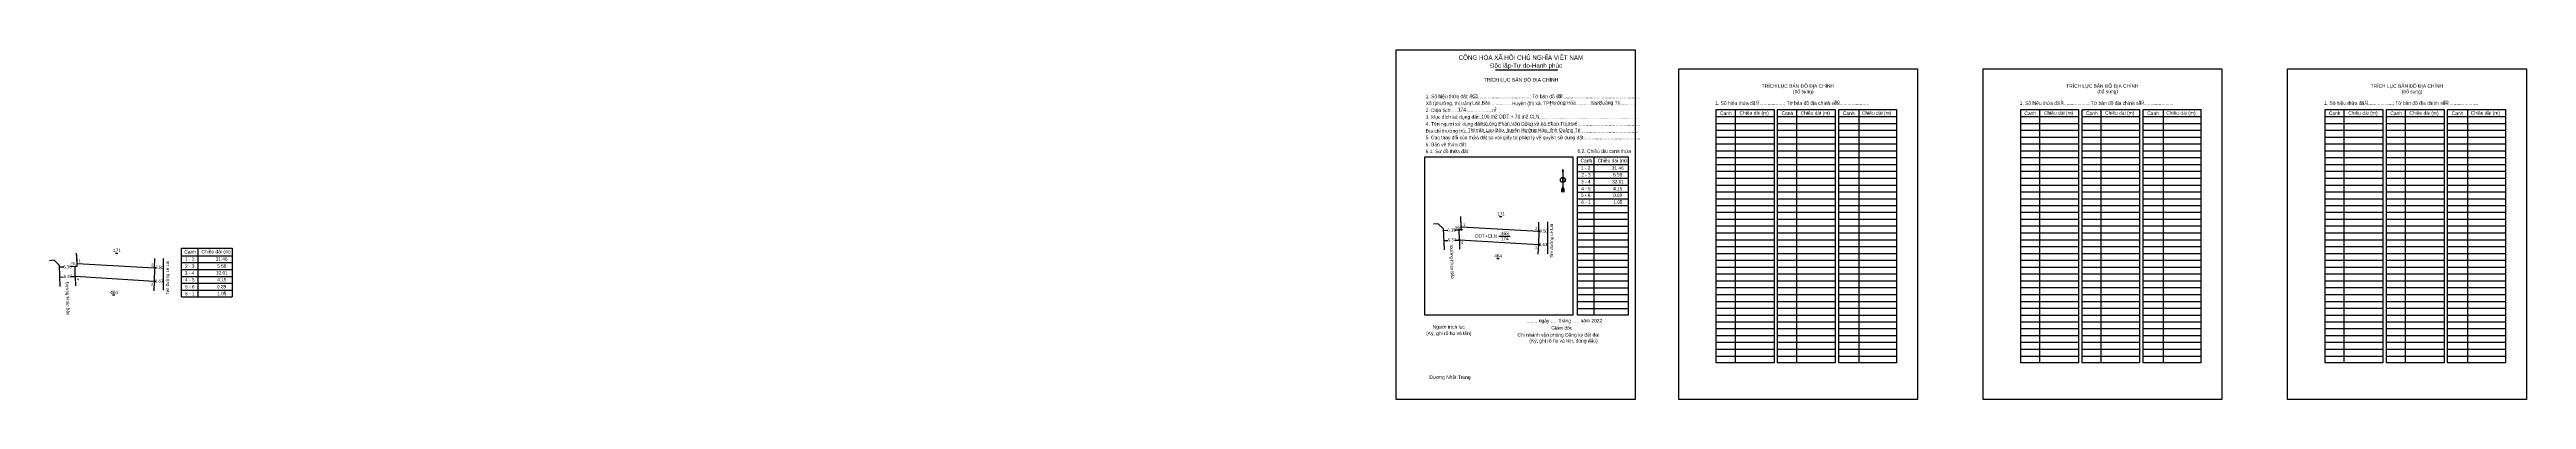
# Model space of a CAD drawing. Extents: x 535661 to 536662, y 1837031 to 1837172.
import ezdxf

# ---------------------------------------------------------------- set-up
doc = ezdxf.new("R2010")
doc.units = 0
for name, color, linetype in [('Level 1', 7, 'Continuous'), ('Level 10', 7, 'Continuous'), ('Level 11', 7, 'Continuous'), ('Level 13', 7, 'Continuous'), ('Level 2', 7, 'Continuous'), ('Level 23', 7, 'Continuous'), ('Level 27', 7, 'Continuous'), ('Level 36', 7, 'Continuous'), ('Level 5', 7, 'Continuous'), ('Level 52', 7, 'Continuous'), ('Level 6', 7, 'Continuous'), ('Level 63', 7, 'Continuous'), ('Level 9', 7, 'Continuous')]:
    doc.layers.add(name, color=color, linetype=linetype)

msp = doc.modelspace()

# ---------------------------------------------------------------- linework, layer by layer
at = {"layer": 'Level 1'}
for p, q in [((536205.2, 1837171.9), (536205.2, 1837171.9)), ((536319.4, 1837164.2), (536319.4, 1837164.2)), ((536334.6, 1837144.9), (536358, 1837144.9)), ((536334.6, 1837142.1), (536358, 1837142.1)), ((536334.6, 1837139.4), (536358, 1837139.4)), ((536342.2, 1837147.7), (536342.2, 1837045.4)), ((536359.4, 1837144.9), (536382.7, 1837144.9)), ((536359.4, 1837142.1), (536382.7, 1837142.1)), ((536359.4, 1837139.4), (536382.7, 1837139.4)), ((536367, 1837147.7), (536367, 1837045.4)), ((536384.1, 1837144.9), (536407.5, 1837144.9)), ((536384.1, 1837142.1), (536407.5, 1837142.1)), ((536384.1, 1837139.4), (536407.5, 1837139.4)), ((536392.2, 1837147.7), (536392.2, 1837045.4)), ((536457.7, 1837144.9), (536481.1, 1837144.9)), ((536457.7, 1837142.1), (536481.1, 1837142.1)), ((536457.7, 1837139.4), (536481.1, 1837139.4)), ((536465.3, 1837147.7), (536465.3, 1837045.4)), ((536482.5, 1837144.9), (536505.8, 1837144.9)), ((536482.5, 1837142.1), (536505.8, 1837142.1)), ((536482.5, 1837139.4), (536505.8, 1837139.4)), ((536490.1, 1837147.7), (536490.1, 1837045.4)), ((536507.2, 1837144.9), (536530.6, 1837144.9)), ((536507.2, 1837142.1), (536530.6, 1837142.1)), ((536507.2, 1837139.4), (536530.6, 1837139.4)), ((536515.3, 1837147.7), (536515.3, 1837045.4)), ((536580.8, 1837144.9), (536604.2, 1837144.9)), ((536580.8, 1837142.1), (536604.2, 1837142.1)), ((536580.8, 1837139.4), (536604.2, 1837139.4)), ((536588.4, 1837147.7), (536588.4, 1837045.4)), ((536605.6, 1837144.9), (536628.9, 1837144.9)), ((536605.6, 1837142.1), (536628.9, 1837142.1)), ((536605.6, 1837139.4), (536628.9, 1837139.4)), ((536613.2, 1837147.7), (536613.2, 1837045.4)), ((536630.3, 1837144.9), (536653.7, 1837144.9)), ((536630.3, 1837142.1), (536653.7, 1837142.1)), ((536630.3, 1837139.4), (536653.7, 1837139.4)), ((536638.4, 1837147.7), (536638.4, 1837045.4)), ((536334.6, 1837136.6), (536358, 1837136.6)), ((536334.6, 1837133.8), (536358, 1837133.8)), ((536334.6, 1837131.1), (536358, 1837131.1)), ((536359.4, 1837136.6), (536382.7, 1837136.6)), ((536359.4, 1837133.8), (536382.7, 1837133.8)), ((536359.4, 1837131.1), (536382.7, 1837131.1)), ((536384.1, 1837136.6), (536407.5, 1837136.6)), ((536384.1, 1837133.8), (536407.5, 1837133.8)), ((536384.1, 1837131.1), (536407.5, 1837131.1)), ((536457.7, 1837136.6), (536481.1, 1837136.6)), ((536457.7, 1837133.8), (536481.1, 1837133.8)), ((536457.7, 1837131.1), (536481.1, 1837131.1)), ((536482.5, 1837136.6), (536505.8, 1837136.6)), ((536482.5, 1837133.8), (536505.8, 1837133.8)), ((536482.5, 1837131.1), (536505.8, 1837131.1)), ((536507.2, 1837136.6), (536530.6, 1837136.6)), ((536507.2, 1837133.8), (536530.6, 1837133.8)), ((536507.2, 1837131.1), (536530.6, 1837131.1)), ((536580.8, 1837136.6), (536604.2, 1837136.6)), ((536580.8, 1837133.8), (536604.2, 1837133.8)), ((536580.8, 1837131.1), (536604.2, 1837131.1)), ((536605.6, 1837136.6), (536628.9, 1837136.6)), ((536605.6, 1837133.8), (536628.9, 1837133.8)), ((536605.6, 1837131.1), (536628.9, 1837131.1)), ((536630.3, 1837136.6), (536653.7, 1837136.6)), ((536630.3, 1837133.8), (536653.7, 1837133.8)), ((536630.3, 1837131.1), (536653.7, 1837131.1)), ((536216.8, 1837128.6), (536216.8, 1837128.6)), ((536272.6, 1837123.5), (536272.6, 1837115.1)), ((536278.5, 1837125.5), (536299, 1837125.5)), ((536278.5, 1837122.7), (536299, 1837122.7)), ((536278.5, 1837120), (536299, 1837120)), ((536285.1, 1837128.6), (536285.1, 1837064.7)), ((536334.6, 1837128.3), (536358, 1837128.3)), ((536334.6, 1837125.5), (536358, 1837125.5)), ((536334.6, 1837122.8), (536358, 1837122.8)), ((536334.6, 1837120), (536358, 1837120)), ((536359.4, 1837128.3), (536382.7, 1837128.3)), ((536359.4, 1837125.5), (536382.7, 1837125.5)), ((536359.4, 1837122.8), (536382.7, 1837122.8)), ((536359.4, 1837120), (536382.7, 1837120)), ((536384.1, 1837128.3), (536407.5, 1837128.3)), ((536384.1, 1837125.5), (536407.5, 1837125.5)), ((536384.1, 1837122.8), (536407.5, 1837122.8)), ((536384.1, 1837120), (536407.5, 1837120)), ((536457.7, 1837128.3), (536481.1, 1837128.3)), ((536457.7, 1837125.5), (536481.1, 1837125.5)), ((536457.7, 1837122.8), (536481.1, 1837122.8)), ((536457.7, 1837120), (536481.1, 1837120)), ((536482.5, 1837128.3), (536505.8, 1837128.3)), ((536482.5, 1837125.5), (536505.8, 1837125.5)), ((536482.5, 1837122.8), (536505.8, 1837122.8)), ((536482.5, 1837120), (536505.8, 1837120)), ((536507.2, 1837128.3), (536530.6, 1837128.3)), ((536507.2, 1837125.5), (536530.6, 1837125.5)), ((536507.2, 1837122.8), (536530.6, 1837122.8)), ((536507.2, 1837120), (536530.6, 1837120)), ((536580.8, 1837128.3), (536604.2, 1837128.3)), ((536580.8, 1837125.5), (536604.2, 1837125.5)), ((536580.8, 1837122.8), (536604.2, 1837122.8)), ((536580.8, 1837120), (536604.2, 1837120)), ((536605.6, 1837128.3), (536628.9, 1837128.3)), ((536605.6, 1837125.5), (536628.9, 1837125.5)), ((536605.6, 1837122.8), (536628.9, 1837122.8)), ((536605.6, 1837120), (536628.9, 1837120)), ((536630.3, 1837128.3), (536653.7, 1837128.3)), ((536630.3, 1837125.5), (536653.7, 1837125.5)), ((536630.3, 1837122.8), (536653.7, 1837122.8)), ((536630.3, 1837120), (536653.7, 1837120)), ((536272.6, 1837116.5), (536272.2, 1837115.7)), ((536272.2, 1837114.3), (536272.2, 1837115.7)), ((536272.6, 1837115.1), (536272.2, 1837114.3)), ((536272.6, 1837116.5), (536272.9, 1837115.7)), ((536272.6, 1837116.4), (536272.9, 1837115.5)), ((536272.6, 1837116.3), (536272.9, 1837115.4)), ((536272.6, 1837116.1), (536272.9, 1837115.3)), ((536272.6, 1837116), (536272.9, 1837115.2)), ((536272.6, 1837115.9), (536272.9, 1837115)), ((536272.6, 1837115.8), (536272.9, 1837114.9)), ((536272.6, 1837115.7), (536272.9, 1837114.8)), ((536272.6, 1837115.5), (536272.9, 1837114.7)), ((536272.6, 1837115.4), (536272.9, 1837114.5)), ((536272.6, 1837115.3), (536272.9, 1837114.4)), ((536272.6, 1837115.1), (536272.9, 1837114.3)), ((536272.9, 1837114.3), (536272.9, 1837115.7)), ((536278.5, 1837117.2), (536299, 1837117.2)), ((536278.5, 1837114.4), (536299, 1837114.4)), ((536278.5, 1837111.7), (536299, 1837111.7)), ((536278.5, 1837108.9), (536299, 1837108.9)), ((536334.6, 1837117.2), (536358, 1837117.2)), ((536334.6, 1837114.5), (536358, 1837114.5)), ((536334.6, 1837111.7), (536358, 1837111.7)), ((536334.6, 1837109), (536358, 1837109)), ((536359.4, 1837117.2), (536382.7, 1837117.2)), ((536359.4, 1837114.5), (536382.7, 1837114.5)), ((536359.4, 1837111.7), (536382.7, 1837111.7)), ((536359.4, 1837109), (536382.7, 1837109)), ((536384.1, 1837117.2), (536407.5, 1837117.2)), ((536384.1, 1837114.5), (536407.5, 1837114.5)), ((536384.1, 1837111.7), (536407.5, 1837111.7)), ((536384.1, 1837109), (536407.5, 1837109)), ((536457.7, 1837117.2), (536481.1, 1837117.2)), ((536457.7, 1837114.5), (536481.1, 1837114.5)), ((536457.7, 1837111.7), (536481.1, 1837111.7)), ((536457.7, 1837109), (536481.1, 1837109)), ((536482.5, 1837117.2), (536505.8, 1837117.2)), ((536482.5, 1837114.5), (536505.8, 1837114.5)), ((536482.5, 1837111.7), (536505.8, 1837111.7)), ((536482.5, 1837109), (536505.8, 1837109)), ((536507.2, 1837117.2), (536530.6, 1837117.2)), ((536507.2, 1837114.5), (536530.6, 1837114.5)), ((536507.2, 1837111.7), (536530.6, 1837111.7)), ((536507.2, 1837109), (536530.6, 1837109)), ((536580.8, 1837117.2), (536604.2, 1837117.2)), ((536580.8, 1837114.5), (536604.2, 1837114.5)), ((536580.8, 1837111.7), (536604.2, 1837111.7)), ((536580.8, 1837109), (536604.2, 1837109)), ((536605.6, 1837117.2), (536628.9, 1837117.2)), ((536605.6, 1837114.5), (536628.9, 1837114.5)), ((536605.6, 1837111.7), (536628.9, 1837111.7)), ((536605.6, 1837109), (536628.9, 1837109)), ((536630.3, 1837117.2), (536653.7, 1837117.2)), ((536630.3, 1837114.5), (536653.7, 1837114.5)), ((536630.3, 1837111.7), (536653.7, 1837111.7)), ((536630.3, 1837109), (536653.7, 1837109)), ((536278.5, 1837106.1), (536299, 1837106.1)), ((536278.5, 1837103.4), (536299, 1837103.4)), ((536278.5, 1837100.6), (536299, 1837100.6)), ((536334.6, 1837106.2), (536358, 1837106.2)), ((536334.6, 1837103.4), (536358, 1837103.4)), ((536334.6, 1837100.7), (536358, 1837100.7)), ((536359.4, 1837106.2), (536382.7, 1837106.2)), ((536359.4, 1837103.4), (536382.7, 1837103.4)), ((536359.4, 1837100.7), (536382.7, 1837100.7)), ((536384.1, 1837106.2), (536407.5, 1837106.2)), ((536384.1, 1837103.4), (536407.5, 1837103.4)), ((536384.1, 1837100.7), (536407.5, 1837100.7)), ((536457.7, 1837106.2), (536481.1, 1837106.2)), ((536457.7, 1837103.4), (536481.1, 1837103.4)), ((536457.7, 1837100.7), (536481.1, 1837100.7)), ((536482.5, 1837106.2), (536505.8, 1837106.2)), ((536482.5, 1837103.4), (536505.8, 1837103.4)), ((536482.5, 1837100.7), (536505.8, 1837100.7)), ((536507.2, 1837106.2), (536530.6, 1837106.2)), ((536507.2, 1837103.4), (536530.6, 1837103.4)), ((536507.2, 1837100.7), (536530.6, 1837100.7)), ((536580.8, 1837106.2), (536604.2, 1837106.2)), ((536580.8, 1837103.4), (536604.2, 1837103.4)), ((536580.8, 1837100.7), (536604.2, 1837100.7)), ((536605.6, 1837106.2), (536628.9, 1837106.2)), ((536605.6, 1837103.4), (536628.9, 1837103.4)), ((536605.6, 1837100.7), (536628.9, 1837100.7)), ((536630.3, 1837106.2), (536653.7, 1837106.2)), ((536630.3, 1837103.4), (536653.7, 1837103.4)), ((536630.3, 1837100.7), (536653.7, 1837100.7)), ((536278.5, 1837097.8), (536299, 1837097.8)), ((536278.5, 1837095.1), (536299, 1837095.1)), ((536278.5, 1837092.3), (536299, 1837092.3)), ((536278.5, 1837089.6), (536299, 1837089.6)), ((536334.6, 1837097.9), (536358, 1837097.9)), ((536334.6, 1837095.1), (536358, 1837095.1)), ((536334.6, 1837092.4), (536358, 1837092.4)), ((536334.6, 1837089.6), (536358, 1837089.6)), ((536359.4, 1837097.9), (536382.7, 1837097.9)), ((536359.4, 1837095.1), (536382.7, 1837095.1)), ((536359.4, 1837092.4), (536382.7, 1837092.4)), ((536359.4, 1837089.6), (536382.7, 1837089.6)), ((536384.1, 1837097.9), (536407.5, 1837097.9)), ((536384.1, 1837095.1), (536407.5, 1837095.1)), ((536384.1, 1837092.4), (536407.5, 1837092.4)), ((536384.1, 1837089.6), (536407.5, 1837089.6)), ((536457.7, 1837097.9), (536481.1, 1837097.9)), ((536457.7, 1837095.1), (536481.1, 1837095.1)), ((536457.7, 1837092.4), (536481.1, 1837092.4)), ((536457.7, 1837089.6), (536481.1, 1837089.6)), ((536482.5, 1837097.9), (536505.8, 1837097.9)), ((536482.5, 1837095.1), (536505.8, 1837095.1)), ((536482.5, 1837092.4), (536505.8, 1837092.4)), ((536482.5, 1837089.6), (536505.8, 1837089.6)), ((536507.2, 1837097.9), (536530.6, 1837097.9)), ((536507.2, 1837095.1), (536530.6, 1837095.1)), ((536507.2, 1837092.4), (536530.6, 1837092.4)), ((536507.2, 1837089.6), (536530.6, 1837089.6)), ((536580.8, 1837097.9), (536604.2, 1837097.9)), ((536580.8, 1837095.1), (536604.2, 1837095.1)), ((536580.8, 1837092.4), (536604.2, 1837092.4)), ((536580.8, 1837089.6), (536604.2, 1837089.6)), ((536605.6, 1837097.9), (536628.9, 1837097.9)), ((536605.6, 1837095.1), (536628.9, 1837095.1)), ((536605.6, 1837092.4), (536628.9, 1837092.4)), ((536605.6, 1837089.6), (536628.9, 1837089.6)), ((536630.3, 1837097.9), (536653.7, 1837097.9)), ((536630.3, 1837095.1), (536653.7, 1837095.1)), ((536630.3, 1837092.4), (536653.7, 1837092.4)), ((536630.3, 1837089.6), (536653.7, 1837089.6)), ((536278.5, 1837086.8), (536299, 1837086.8)), ((536278.5, 1837084), (536299, 1837084)), ((536278.5, 1837081.3), (536299, 1837081.3)), ((536334.6, 1837086.8), (536358, 1837086.8)), ((536334.6, 1837084.1), (536358, 1837084.1)), ((536334.6, 1837081.3), (536358, 1837081.3)), ((536359.4, 1837086.8), (536382.7, 1837086.8)), ((536359.4, 1837084.1), (536382.7, 1837084.1)), ((536359.4, 1837081.3), (536382.7, 1837081.3)), ((536384.1, 1837086.8), (536407.5, 1837086.8)), ((536384.1, 1837084.1), (536407.5, 1837084.1)), ((536384.1, 1837081.3), (536407.5, 1837081.3)), ((536457.7, 1837086.8), (536481.1, 1837086.8)), ((536457.7, 1837084.1), (536481.1, 1837084.1)), ((536457.7, 1837081.3), (536481.1, 1837081.3)), ((536482.5, 1837086.8), (536505.8, 1837086.8)), ((536482.5, 1837084.1), (536505.8, 1837084.1)), ((536482.5, 1837081.3), (536505.8, 1837081.3)), ((536507.2, 1837086.8), (536530.6, 1837086.8)), ((536507.2, 1837084.1), (536530.6, 1837084.1)), ((536507.2, 1837081.3), (536530.6, 1837081.3)), ((536580.8, 1837086.8), (536604.2, 1837086.8)), ((536580.8, 1837084.1), (536604.2, 1837084.1)), ((536580.8, 1837081.3), (536604.2, 1837081.3)), ((536605.6, 1837086.8), (536628.9, 1837086.8)), ((536605.6, 1837084.1), (536628.9, 1837084.1)), ((536605.6, 1837081.3), (536628.9, 1837081.3)), ((536630.3, 1837086.8), (536653.7, 1837086.8)), ((536630.3, 1837084.1), (536653.7, 1837084.1)), ((536630.3, 1837081.3), (536653.7, 1837081.3)), ((536278.5, 1837078.5), (536299, 1837078.5)), ((536278.5, 1837075.7), (536299, 1837075.7)), ((536278.5, 1837073), (536299, 1837073)), ((536278.5, 1837070.2), (536299, 1837070.2)), ((536334.6, 1837078.5), (536358, 1837078.5)), ((536334.6, 1837075.8), (536358, 1837075.8)), ((536334.6, 1837073), (536358, 1837073)), ((536334.6, 1837070.2), (536358, 1837070.2)), ((536359.4, 1837078.5), (536382.7, 1837078.5)), ((536359.4, 1837075.8), (536382.7, 1837075.8)), ((536359.4, 1837073), (536382.7, 1837073)), ((536359.4, 1837070.2), (536382.7, 1837070.2)), ((536384.1, 1837078.5), (536407.5, 1837078.5)), ((536384.1, 1837075.8), (536407.5, 1837075.8)), ((536384.1, 1837073), (536407.5, 1837073)), ((536384.1, 1837070.2), (536407.5, 1837070.2)), ((536457.7, 1837078.5), (536481.1, 1837078.5)), ((536457.7, 1837075.8), (536481.1, 1837075.8)), ((536457.7, 1837073), (536481.1, 1837073)), ((536457.7, 1837070.2), (536481.1, 1837070.2)), ((536482.5, 1837078.5), (536505.8, 1837078.5)), ((536482.5, 1837075.8), (536505.8, 1837075.8)), ((536482.5, 1837073), (536505.8, 1837073)), ((536482.5, 1837070.2), (536505.8, 1837070.2)), ((536507.2, 1837078.5), (536530.6, 1837078.5)), ((536507.2, 1837075.8), (536530.6, 1837075.8)), ((536507.2, 1837073), (536530.6, 1837073)), ((536507.2, 1837070.2), (536530.6, 1837070.2)), ((536580.8, 1837078.5), (536604.2, 1837078.5)), ((536580.8, 1837075.8), (536604.2, 1837075.8)), ((536580.8, 1837073), (536604.2, 1837073)), ((536580.8, 1837070.2), (536604.2, 1837070.2)), ((536605.6, 1837078.5), (536628.9, 1837078.5)), ((536605.6, 1837075.8), (536628.9, 1837075.8)), ((536605.6, 1837073), (536628.9, 1837073)), ((536605.6, 1837070.2), (536628.9, 1837070.2)), ((536630.3, 1837078.5), (536653.7, 1837078.5)), ((536630.3, 1837075.8), (536653.7, 1837075.8)), ((536630.3, 1837073), (536653.7, 1837073)), ((536630.3, 1837070.2), (536653.7, 1837070.2)), ((536276.6, 1837064.7), (536276.6, 1837064.7)), ((536278.5, 1837067.4), (536299, 1837067.4)), ((536334.6, 1837067.5), (536358, 1837067.5)), ((536334.6, 1837064.7), (536358, 1837064.7)), ((536334.6, 1837062), (536358, 1837062)), ((536334.6, 1837059.2), (536358, 1837059.2)), ((536359.4, 1837067.5), (536382.7, 1837067.5)), ((536359.4, 1837064.7), (536382.7, 1837064.7)), ((536359.4, 1837062), (536382.7, 1837062)), ((536359.4, 1837059.2), (536382.7, 1837059.2)), ((536384.1, 1837067.5), (536407.5, 1837067.5)), ((536384.1, 1837064.7), (536407.5, 1837064.7)), ((536384.1, 1837062), (536407.5, 1837062)), ((536384.1, 1837059.2), (536407.5, 1837059.2)), ((536457.7, 1837067.5), (536481.1, 1837067.5)), ((536457.7, 1837064.7), (536481.1, 1837064.7)), ((536457.7, 1837062), (536481.1, 1837062)), ((536457.7, 1837059.2), (536481.1, 1837059.2)), ((536482.5, 1837067.5), (536505.8, 1837067.5)), ((536482.5, 1837064.7), (536505.8, 1837064.7)), ((536482.5, 1837062), (536505.8, 1837062)), ((536482.5, 1837059.2), (536505.8, 1837059.2)), ((536507.2, 1837067.5), (536530.6, 1837067.5)), ((536507.2, 1837064.7), (536530.6, 1837064.7)), ((536507.2, 1837062), (536530.6, 1837062)), ((536507.2, 1837059.2), (536530.6, 1837059.2)), ((536580.8, 1837067.5), (536604.2, 1837067.5)), ((536580.8, 1837064.7), (536604.2, 1837064.7)), ((536580.8, 1837062), (536604.2, 1837062)), ((536580.8, 1837059.2), (536604.2, 1837059.2)), ((536605.6, 1837067.5), (536628.9, 1837067.5)), ((536605.6, 1837064.7), (536628.9, 1837064.7)), ((536605.6, 1837062), (536628.9, 1837062)), ((536605.6, 1837059.2), (536628.9, 1837059.2)), ((536630.3, 1837067.5), (536653.7, 1837067.5)), ((536630.3, 1837064.7), (536653.7, 1837064.7)), ((536630.3, 1837062), (536653.7, 1837062)), ((536630.3, 1837059.2), (536653.7, 1837059.2)), ((536334.6, 1837056.4), (536358, 1837056.4)), ((536334.6, 1837053.7), (536358, 1837053.7)), ((536334.6, 1837050.9), (536358, 1837050.9)), ((536359.4, 1837056.4), (536382.7, 1837056.4)), ((536359.4, 1837053.7), (536382.7, 1837053.7)), ((536359.4, 1837050.9), (536382.7, 1837050.9)), ((536384.1, 1837056.4), (536407.5, 1837056.4)), ((536384.1, 1837053.7), (536407.5, 1837053.7)), ((536384.1, 1837050.9), (536407.5, 1837050.9)), ((536457.7, 1837056.4), (536481.1, 1837056.4)), ((536457.7, 1837053.7), (536481.1, 1837053.7)), ((536457.7, 1837050.9), (536481.1, 1837050.9)), ((536482.5, 1837056.4), (536505.8, 1837056.4)), ((536482.5, 1837053.7), (536505.8, 1837053.7)), ((536482.5, 1837050.9), (536505.8, 1837050.9)), ((536507.2, 1837056.4), (536530.6, 1837056.4)), ((536507.2, 1837053.7), (536530.6, 1837053.7)), ((536507.2, 1837050.9), (536530.6, 1837050.9)), ((536580.8, 1837056.4), (536604.2, 1837056.4)), ((536580.8, 1837053.7), (536604.2, 1837053.7)), ((536580.8, 1837050.9), (536604.2, 1837050.9)), ((536605.6, 1837056.4), (536628.9, 1837056.4)), ((536605.6, 1837053.7), (536628.9, 1837053.7)), ((536605.6, 1837050.9), (536628.9, 1837050.9)), ((536630.3, 1837056.4), (536653.7, 1837056.4)), ((536630.3, 1837053.7), (536653.7, 1837053.7)), ((536630.3, 1837050.9), (536653.7, 1837050.9)), ((536334.6, 1837048.1), (536358, 1837048.1)), ((536359.4, 1837048.1), (536382.7, 1837048.1)), ((536384.1, 1837048.1), (536407.5, 1837048.1)), ((536457.7, 1837048.1), (536481.1, 1837048.1)), ((536482.5, 1837048.1), (536505.8, 1837048.1)), ((536507.2, 1837048.1), (536530.6, 1837048.1)), ((536580.8, 1837048.1), (536604.2, 1837048.1)), ((536605.6, 1837048.1), (536628.9, 1837048.1)), ((536630.3, 1837048.1), (536653.7, 1837048.1)), ((536301.8, 1837030.6), (536301.8, 1837030.6)), ((536416, 1837030.6), (536416, 1837030.6))]:
    msp.add_line(p, q, dxfattribs=at)
for points in [[(536334.6, 1837147.7), (536358, 1837147.7), (536358, 1837045.4), (536334.6, 1837045.4)], [(536359.4, 1837147.7), (536382.7, 1837147.7), (536382.7, 1837045.4), (536359.4, 1837045.4)], [(536384.1, 1837147.7), (536407.5, 1837147.7), (536407.5, 1837045.4), (536384.1, 1837045.4)], [(536457.7, 1837147.7), (536481.1, 1837147.7), (536481.1, 1837045.4), (536457.7, 1837045.4)], [(536482.5, 1837147.7), (536505.8, 1837147.7), (536505.8, 1837045.4), (536482.5, 1837045.4)], [(536507.2, 1837147.7), (536530.6, 1837147.7), (536530.6, 1837045.4), (536507.2, 1837045.4)], [(536580.8, 1837147.7), (536604.2, 1837147.7), (536604.2, 1837045.4), (536580.8, 1837045.4)], [(536605.6, 1837147.7), (536628.9, 1837147.7), (536628.9, 1837045.4), (536605.6, 1837045.4)], [(536630.3, 1837147.7), (536653.7, 1837147.7), (536653.7, 1837045.4), (536630.3, 1837045.4)], [(536216.8, 1837128.6), (536276.6, 1837128.6), (536276.6, 1837064.7), (536216.8, 1837064.7)], [(536278.5, 1837128.6), (536299, 1837128.6), (536299, 1837064.7), (536278.5, 1837064.7)]]:
    msp.add_lwpolyline(points, close=True, dxfattribs=at)
msp.add_lwpolyline([(536272.8, 1837122.6), (536272.6, 1837123.5), (536272.3, 1837122.6)], dxfattribs=at)
msp.add_circle((536272.6, 1837119.3), 1.02, dxfattribs=at)
at = {"layer": 'Level 10'}
msp.add_lwpolyline([(536262.8, 1837098.6), (536262.7, 1837093), (536230.7, 1837095), (536230.6, 1837099.1), (536231.5, 1837099.2), (536231.4, 1837100.3)], close=True, dxfattribs=at)
at = {"layer": 'Level 11'}
for centre in [(536230.6, 1837099.1), (536231.4, 1837100.3), (536231.5, 1837099.2), (536262.8, 1837098.6), (536262.8, 1837098.6), (536230.7, 1837095), (536262.7, 1837093)]:
    msp.add_circle(centre, 0.23, dxfattribs=at)
at = {"layer": 'Level 13'}
for p, q in [((536245.3, 1837163.8), (536270.5, 1837163.8)), ((536224.3, 1837094.8), (536226, 1837094.8)), ((536228.9, 1837094.9), (536230.7, 1837095))]:
    msp.add_line(p, q, dxfattribs=at)
at = {"layer": 'Level 2'}
for points in [[(536205.2, 1837171.9), (536301.8, 1837171.9), (536301.8, 1837030.6), (536205.2, 1837030.6)], [(536319.4, 1837164.2), (536416, 1837164.2), (536416, 1837030.6), (536319.4, 1837030.6)], [(536442.5, 1837164.2), (536539.1, 1837164.2), (536539.1, 1837030.6), (536442.5, 1837030.6)], [(536565.6, 1837164.2), (536662.2, 1837164.2), (536662.2, 1837030.6), (536565.6, 1837030.6)]]:
    msp.add_lwpolyline(points, close=True, dxfattribs=at)
at = {"layer": 'Level 23'}
for p, q in [((536222.1, 1837101.6), (536220.3, 1837101.4)), ((536224.2, 1837099.6), (536222.1, 1837101.6)), ((536224.2, 1837099.6), (536224.5, 1837091)), ((536224.2, 1837098.9), (536226, 1837099)), ((536228.8, 1837099.1), (536230.6, 1837099.1)), ((536266.3, 1837102.3), (536266.3, 1837089.4)), ((536263.3, 1837093), (536262.7, 1837093)), ((536263.5, 1837098.5), (536262.8, 1837098.6)), ((536266.3, 1837092.9), (536266, 1837092.9)), ((536266.3, 1837098.4), (536266.2, 1837098.4))]:
    msp.add_line(p, q, dxfattribs=at)
msp.add_lwpolyline([(536230.6, 1837099.1), (536231.5, 1837099.2), (536231.4, 1837100.3), (536231.3, 1837104.5)], dxfattribs=at)
at = {"layer": 'Level 27'}
for p, q in [((536231.4, 1837100.3), (536231.3, 1837104)), ((536262.8, 1837098.6), (536262.9, 1837102.2)), ((536230.7, 1837095), (536230.8, 1837091.3)), ((536262.7, 1837093), (536262.5, 1837089.3))]:
    msp.add_line(p, q, dxfattribs=at)
at = {"layer": 'Level 5'}
for p, q in [((535671.7, 1837085.5), (535671.6, 1837089.2)), ((535687.2, 1837089.7), (535688.2, 1837089.7)), ((535713.9, 1837091.7), (535734.4, 1837091.7)), ((535713.9, 1837072), (535713.9, 1837091.7)), ((535720.5, 1837091.7), (535720.5, 1837072)), ((535734.4, 1837091.7), (535734.4, 1837072)), ((535662.4, 1837086.8), (535660.6, 1837086.6)), ((535664.5, 1837084.9), (535662.4, 1837086.8)), ((535664.5, 1837084.9), (535664.7, 1837076.2)), ((535664.5, 1837084.2), (535666.3, 1837084.2)), ((535664.6, 1837080), (535666.3, 1837080.1)), ((535669.1, 1837084.3), (535670.9, 1837084.4)), ((535669.1, 1837080.2), (535671, 1837080.2)), ((535671, 1837080.2), (535671.1, 1837076.5)), ((535703.1, 1837083.8), (535703.2, 1837087.5)), ((535703.7, 1837083.8), (535703.1, 1837083.8)), ((535706.6, 1837083.7), (535706.5, 1837083.7)), ((535706.6, 1837087.5), (535706.6, 1837074.7)), ((535713.9, 1837088.6), (535734.4, 1837088.6)), ((535713.9, 1837085.9), (535734.4, 1837085.9)), ((535713.9, 1837083.1), (535734.4, 1837083.1)), ((535713.9, 1837080.3), (535734.4, 1837080.3)), ((535686.1, 1837072.8), (535687, 1837072.8)), ((535702.9, 1837078.2), (535702.8, 1837074.5)), ((535703.6, 1837078.2), (535702.9, 1837078.2)), ((535706.6, 1837078.1), (535706.3, 1837078.1)), ((535713.9, 1837077.6), (535734.4, 1837077.6)), ((535713.9, 1837074.8), (535734.4, 1837074.8)), ((535713.9, 1837072), (535734.4, 1837072))]:
    msp.add_line(p, q, dxfattribs=at)
msp.add_lwpolyline([(535670.9, 1837084.4), (535671.7, 1837084.5), (535671.7, 1837085.5), (535671.5, 1837089.7)], dxfattribs=at)
msp.add_lwpolyline([(535703.1, 1837083.8), (535702.9, 1837078.2), (535671, 1837080.2), (535670.9, 1837084.4), (535671.7, 1837084.5), (535671.7, 1837085.5)], close=True, dxfattribs=at)
at = {"layer": 'Level 9'}
for p, q in [((536246.9, 1837104.5), (536247.9, 1837104.5)), ((536246.7, 1837096.6), (536251.2, 1837096.6)), ((536245.8, 1837087.5), (536246.8, 1837087.5))]:
    msp.add_line(p, q, dxfattribs=at)

# ---------------------------------------------------------------- texts
at = {"layer": 'Level 1'}
for s, height, p in [('TRÍCH LỤC BẢN ĐỒ ĐỊA CHÍNH', 1.475, (536240.5, 1837159)), ('Xã (phường, thị trấn):.............................Huyện (thị xã, TP):............................Tỉnh:..........................', 1.4284, (536217.1, 1837149.5)), ('1. Số hiệu thửa đất:.............................................; Tờ bản đồ số:.........................................................', 1.4284, (536217.1, 1837152.3)), ('1. Số hiệu thửa đấ:....................; Tờ bản đồ địa chính số:.......................', 1.428, (536334.2, 1837149.6)), ('TRÍCH LỤC BẢN ĐỒ ĐỊA CHÍNH', 1.428, (536353, 1837156.5)), ('(bổ sung)', 1.43, (536365.6, 1837154.3)), ('1. Số hiệu thửa đấ:....................; Tờ bản đồ địa chính số:.......................', 1.428, (536457.3, 1837149.6)), ('TRÍCH LỤC BẢN ĐỒ ĐỊA CHÍNH', 1.428, (536476.1, 1837156.5)), ('(bổ sung)', 1.43, (536488.7, 1837154.3)), ('1. Số hiệu thửa đấ:....................; Tờ bản đồ địa chính số:.......................', 1.428, (536580.4, 1837149.6)), ('TRÍCH LỤC BẢN ĐỒ ĐỊA CHÍNH', 1.428, (536599.2, 1837156.5)), ('(bổ sung)', 1.43, (536611.8, 1837154.3)), ('4. Tên người sử dụng đất:....................................................................................................................', 1.4284, (536217.1, 1837141.2)), ('Địa chỉ thường trú:..............................................................................................................................', 1.4284, (536217.1, 1837138.4)), ('2. Diện tích:..............................m  ;', 1.428, (536217.1, 1837146.7)), ('3. Mục đích sử dụng đất:.....................................................................................................................', 1.4284, (536217.1, 1837144)), ('2', 0.922, (536245, 1837147.7)), ('Cạnh', 1.43, (536336.1, 1837145.5)), ('Chiều dài (m)', 1.428, (536344, 1837145.6)), ('Cạnh', 1.43, (536361, 1837145.5)), ('Chiều dài (m)', 1.428, (536368.7, 1837145.6)), ('Cạnh', 1.43, (536385.8, 1837145.5)), ('Chiều dài (m)', 1.428, (536393.5, 1837145.6)), ('Cạnh', 1.43, (536459.2, 1837145.5)), ('Chiều dài (m)', 1.428, (536467.1, 1837145.6)), ('Cạnh', 1.43, (536484.1, 1837145.5)), ('Chiều dài (m)', 1.428, (536491.8, 1837145.6)), ('Cạnh', 1.43, (536508.9, 1837145.5)), ('Chiều dài (m)', 1.428, (536516.6, 1837145.6)), ('Cạnh', 1.43, (536582.3, 1837145.5)), ('Chiều dài (m)', 1.428, (536590.2, 1837145.6)), ('Cạnh', 1.43, (536607.2, 1837145.5)), ('Chiều dài (m)', 1.428, (536614.9, 1837145.6)), ('Cạnh', 1.43, (536632, 1837145.5)), ('Chiều dài (m)', 1.428, (536639.7, 1837145.6)), ('5. Các thay đổi của thửa đất so với giấy tờ pháp lý về quyền sử dụng đất:.........................................', 1.4284, (536217.1, 1837135.7)), ('6. Bản vẽ thửa đất:', 1.428, (536217.1, 1837132.9)), ('6.1. Sơ đồ thửa đất', 1.428, (536217.1, 1837130.1)), ('6.2. Chiều dài cạnh thửa', 1.428, (536278.5, 1837130.2)), ('B', 1.38, (536272.1, 1837118.6)), ('Cạnh', 1.43, (536279.7, 1837126.4)), ('Chiều dài (m)', 1.428, (536286.6, 1837126.4)), ('Người trích lục', 1.428, (536219.9, 1837059.2)), ('......., ngày ..... tháng ..... năm 2022', 1.428, (536257.9, 1837061.7)), ('Giám đốc', 1.43, (536267.9, 1837058.8)), ('(Ký, ghi rõ họ và tên)', 1.428, (536217.3, 1837056.6)), ('Chi nhánh văn phòng Đăng ký đất đai', 1.428, (536254.2, 1837056)), ('(Ký, ghi rõ họ và tên, đóng dấu)', 1.428, (536259, 1837053.6)), ('Dương Nhật Trung', 1.428, (536218.6, 1837038.9))]:
    msp.add_text(s, height=height, dxfattribs=at).set_placement(p)
at = {"layer": 'Level 13'}
for s, height, p in [('CỘNG HÒA XÃ HỘI CHỦ NGHĨA VIỆT NAM', 1.825, (536230.4, 1837167.8)), ('Độc lập-Tự do-Hạnh phúc', 1.825, (536243.1, 1837164.6)), ('ODT+CLN', 1.38, (536237, 1837095.9)), ('463', 1.38, (536247.5, 1837097)), ('174', 1.38, (536247.5, 1837094.9))]:
    msp.add_text(s, height=height, dxfattribs=at).set_placement(p)
msp.add_text('6.37', height=1.25, rotation=1.8094, dxfattribs=at).set_placement((536226, 1837094.4))
at = {"layer": 'Level 23'}
for s, rotation, p in [('6.38', 1.8094, (536225.9, 1837098.3)), ('3.50', 358.2272, (536263.1, 1837098.1)), ('Tim đường Lê Lai', 89.944, (536268.6, 1837087.7)), ('Đường Kháo Bảo', 271.8623, (536226.9, 1837092.8)), ('3.67', 358.2272, (536262.9, 1837092.6))]:
    msp.add_text(s, height=1.25, rotation=rotation, dxfattribs=at).set_placement(p)
at = {"layer": 'Level 36'}
for s, p in [('171', (536246, 1837104.8)), ('464', (536244.8, 1837087.9))]:
    msp.add_text(s, height=1.38, dxfattribs=at).set_placement(p)
at = {"layer": 'Level 5'}
for s, height, p in [('171', 1.38, (535686.3, 1837090.1)), ('Cạnh', 1.43, (535715.1, 1837089.5)), ('Chiều dài (m)', 1.428, (535722, 1837089.6)), ('5', 1.15, (535669.4, 1837084.8)), ('6', 1.15, (535670.2, 1837084.9)), ('D', 0.00462, (535671.7, 1837084.5)), ('D', 0.00462, (535671.7, 1837084.5)), ('D', 0.00462, (535671.7, 1837084.5)), ('D', 0.00462, (535671.7, 1837084.5)), ('D', 0.00462, (535671.7, 1837084.5)), ('4', 1.15, (535671.6, 1837078.6)), ('1', 1.15, (535672.4, 1837086)), ('2', 1.15, (535701.7, 1837084.3)), ('3 - 4', 1.38, (535715.3, 1837081)), ('4 - 5', 1.38, (535715.4, 1837078.3)), ('1 - 2', 1.38, (535715.4, 1837086.6)), ('2 - 3', 1.38, (535715.4, 1837083.8)), ('31.46', 1.38, (535727.8, 1837086.6)), ('32.01', 1.38, (535727.9, 1837081)), ('5.58', 1.38, (535728.4, 1837083.8)), ('4.15', 1.38, (535728.4, 1837078.3)), ('464', 1.38, (535685.1, 1837073.2)), ('3', 1.15, (535701.5, 1837076.6)), ('5 - 6', 1.38, (535715.4, 1837075.5)), ('6 - 1', 1.38, (535715.4, 1837072.7)), ('0.89', 1.38, (535728.3, 1837075.5)), ('1.05', 1.38, (535728.4, 1837072.7))]:
    msp.add_text(s, height=height, dxfattribs=at).set_placement(p)
for s, rotation, p in [('6.38', 1.8094, (535666.2, 1837083.5)), ('6.37', 1.8094, (535666.3, 1837079.6)), ('3.67', 358.2272, (535703.2, 1837077.8)), ('3.50', 358.2272, (535703.3, 1837083.4)), ('Tim đường Lê Lai', 89.944, (535708.9, 1837072.9)), ('Đường Kháo Bảo', 271.8623, (535667.1, 1837078.1))]:
    msp.add_text(s, height=1.25, rotation=rotation, dxfattribs=at).set_placement(p)
at = {"layer": 'Level 52'}
for s, p in [('3 - 4', (536279.9, 1837117.9)), ('1 - 2', (536279.9, 1837123.4)), ('2 - 3', (536280, 1837120.7)), ('31.46', (536292.4, 1837123.4)), ('32.01', (536292.5, 1837117.9)), ('5.58', (536292.9, 1837120.7)), ('4 - 5', (536280, 1837115.1)), ('5 - 6', (536279.9, 1837112.4)), ('6 - 1', (536280, 1837109.6)), ('4.15', (536292.9, 1837115.1)), ('0.89', (536292.9, 1837112.4)), ('1.05', (536292.9, 1837109.6))]:
    msp.add_text(s, height=1.38, dxfattribs=at).set_placement(p)
at = {"layer": 'Level 6'}
for s, height, p in [('463', 1.43, (536234.8, 1837152.5)), ('Lao Bảo', 1.43, (536235.9, 1837149.8)), ('Hướng Hóa', 1.43, (536267.4, 1837149.8)), ('30', 1.43, (536270.2, 1837152.5)), ('Quảng Trị', 1.43, (536287, 1837149.8)), ('0', 1.43, (536350.8, 1837149.9)), ('30', 1.43, (536382.3, 1837149.9)), ('0', 1.43, (536473.9, 1837149.9)), ('30', 1.43, (536505.4, 1837149.9)), ('0', 1.43, (536597, 1837149.9)), ('30', 1.43, (536628.5, 1837149.9)), ('174', 1.43, (536230.1, 1837147)), ('Thị trấn Lao Bảo, huyện Hướng Hóa, tỉnh Quảng Trị', 1.428, (536234.1, 1837138.7)), ('100 m2 ODT + 74 m2 CLN', 1.428, (536239.6, 1837144.2)), ('Hộ ông Phan Văn Dũng và bà Phan Thị Huế', 1.428, (536239.6, 1837141.3))]:
    msp.add_text(s, height=height, dxfattribs=at).set_placement(p)
at = {"layer": 'Level 63'}
msp.add_text('D', height=0.00462, dxfattribs=at).set_placement((536231.5, 1837099.2))
msp.add_text('D', height=0.00462, dxfattribs=at).set_placement((536231.5, 1837099.2))
msp.add_text('D', height=0.00462, dxfattribs=at).set_placement((536231.5, 1837099.2))
msp.add_text('D', height=0.00462, dxfattribs=at).set_placement((536231.5, 1837099.2))
msp.add_text('D', height=0.00462, dxfattribs=at).set_placement((536231.5, 1837099.2))
at = {"layer": 'Level 9'}
for s, p in [('5', (536229.1, 1837099.5)), ('6', (536230, 1837099.6)), ('1', (536232.2, 1837100.7)), ('2', (536261.4, 1837099.1)), ('4', (536231.3, 1837093.4)), ('3', (536261.2, 1837091.4))]:
    msp.add_text(s, height=1.15, dxfattribs=at).set_placement(p)

doc.saveas('drawing.dxf')
